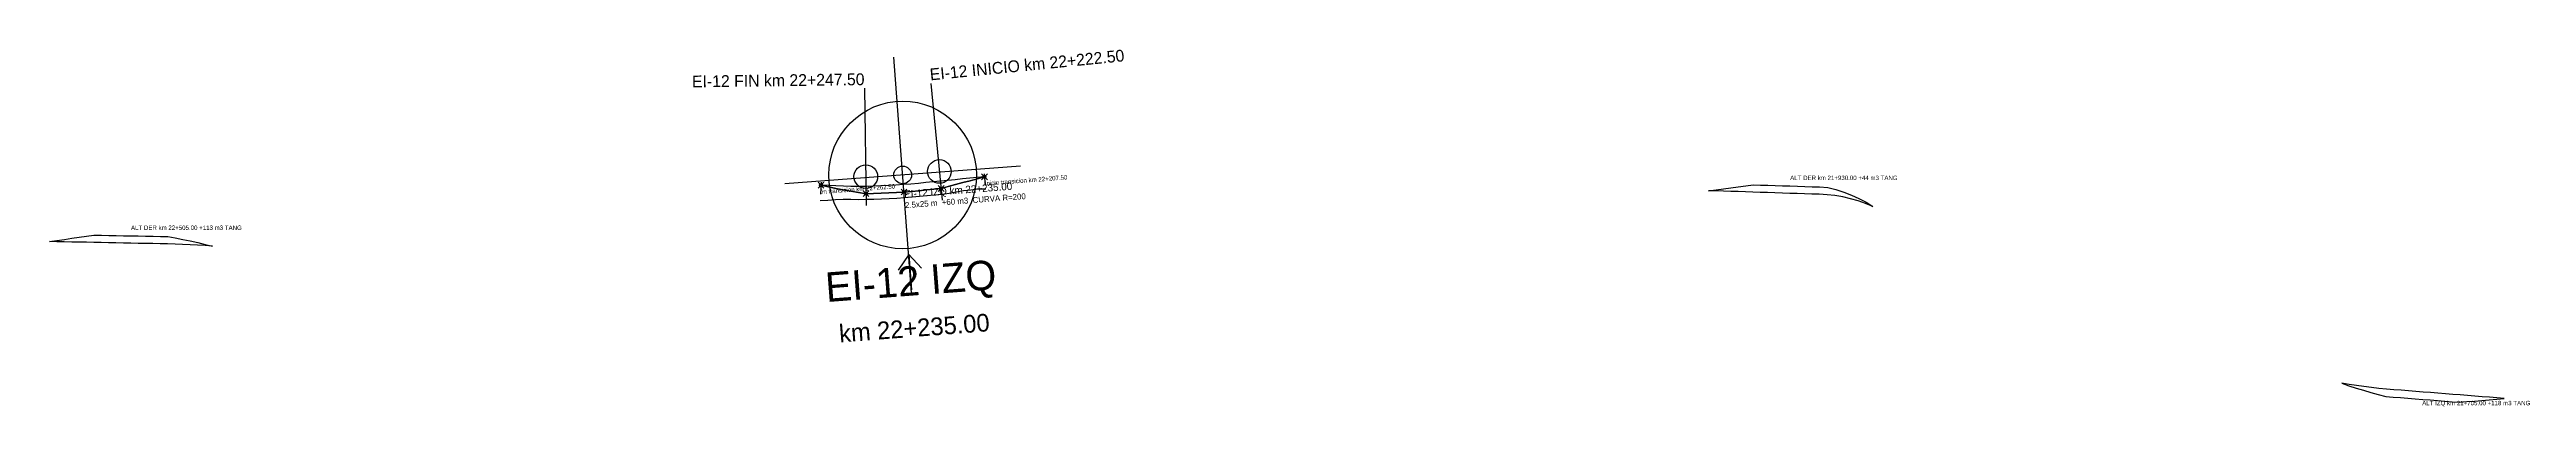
# Model space of a CAD drawing. Extents: x 598026 to 612634, y 9471396 to 9478667.
# Drawn here: x 600889 to 601728, y 9478391 to 9478512 of the extents above; entities that cross this region are included whole.
import ezdxf
from ezdxf.enums import TextEntityAlignment as Align

# ---------------------------------------------------------------- set-up
doc = ezdxf.new("R2010")
doc.units = 0
doc.header["$PDMODE"] = 35
doc.header["$PDSIZE"] = 1
for name, color, linetype in [('ENSANCHE_ALTERNATIVAS', 8, 'CONTINUOUS'), ('ENSANCHE_IZQ', 1, 'CONTINUOUS'), ('ENSANCHE_IZQ_BORDE_3D', 1, 'CONTINUOUS'), ('ENSANCHE_IZQ_MARCA', 1, 'CONTINUOUS'), ('ENSANCHE_IZQ_PUNTOS', 1, 'CONTINUOUS'), ('ENSANCHE_IZQ_TALUD', 1, 'CONTINUOUS'), ('ENSANCHE_IZQ_TEXTO', 1, 'CONTINUOUS')]:
    doc.layers.add(name, color=color, linetype=linetype)

msp = doc.modelspace()

# ---------------------------------------------------------------- linework, layer by layer
at = {"layer": 'ENSANCHE_ALTERNATIVAS'}
for points in [[(601506.8168, 9478458.3402), (601504.3333, 9478459.3554), (601501.7973, 9478460.2312), (601499.2166, 9478460.9649), (601496.5991, 9478461.5541), (601493.9529, 9478461.997), (601491.2862, 9478462.2923), (601488.6268, 9478462.4393), (601486.1281, 9478462.5215), (601483.6295, 9478462.6037), (601481.1308, 9478462.6859), (601478.6322, 9478462.768), (601476.1335, 9478462.8502), (601473.6349, 9478462.9324), (601471.1362, 9478463.0146), (601468.6376, 9478463.0968), (601466.1389, 9478463.1789), (601463.6403, 9478463.2611), (601461.1416, 9478463.3433), (601458.643, 9478463.4255), (601456.1443, 9478463.5076), (601453.6457, 9478463.5898), (601451.147, 9478463.672), (601451.147, 9478463.672), (601453.6594, 9478464.0063), (601456.1717, 9478464.3405), (601458.6841, 9478464.6748), (601461.1964, 9478465.0091), (601463.7088, 9478465.3433), (601466.2211, 9478465.6776), (601468.7198, 9478465.5954), (601471.2184, 9478465.5132), (601473.7171, 9478465.4311), (601476.2157, 9478465.3489), (601478.7144, 9478465.2667), (601481.213, 9478465.1845), (601483.7117, 9478465.1023), (601486.2103, 9478465.0202), (601488.709, 9478464.938), (601491.4923, 9478464.7838), (601494.2397, 9478464.0605), (601496.9198, 9478463.1896), (601499.5248, 9478462.1763), (601502.0474, 9478461.0262), (601504.4802, 9478459.7454), (601506.8168, 9478458.3402)], [(600944.5242, 9478444.8558), (600941.9913, 9478445.0616), (600939.456, 9478445.2358), (600936.9188, 9478445.3782), (600934.38, 9478445.489), (600931.84, 9478445.5679), (600929.3256, 9478445.6211), (600926.8261, 9478445.6718), (600924.3266, 9478445.7226), (600921.8271, 9478445.7733), (600919.3276, 9478445.8241), (600916.8282, 9478445.8749), (600914.3287, 9478445.9256), (600911.8292, 9478445.9764), (600909.3297, 9478446.0271), (600906.8302, 9478446.0779), (600904.3307, 9478446.1286), (600901.8313, 9478446.1794), (600899.3318, 9478446.2302), (600896.8323, 9478446.2809), (600894.3328, 9478446.3317), (600891.8333, 9478446.3824), (600889.3338, 9478446.4332), (600889.3338, 9478446.4332), (600891.8418, 9478446.799), (600894.3497, 9478447.1648), (600896.8577, 9478447.5307), (600899.3656, 9478447.8965), (600901.8735, 9478448.2623), (600904.3815, 9478448.6281), (600906.881, 9478448.5774), (600909.3805, 9478448.5266), (600911.8799, 9478448.4759), (600914.3794, 9478448.4251), (600916.8789, 9478448.3743), (600919.3784, 9478448.3236), (600921.8779, 9478448.2728), (600924.3774, 9478448.2221), (600926.8769, 9478448.1713), (600929.3763, 9478448.1206), (600931.8917, 9478447.6506), (600934.4422, 9478447.1545), (600936.9811, 9478446.6267), (600939.5079, 9478446.0675), (600942.0224, 9478445.4772), (600944.5242, 9478444.8558)], [(601720.5757, 9478393.285), (601718.0834, 9478393.4818), (601715.5912, 9478393.6786), (601713.0989, 9478393.8754), (601710.6067, 9478394.0722), (601708.1145, 9478394.269), (601705.6222, 9478394.4658), (601703.13, 9478394.6626), (601700.6377, 9478394.8594), (601698.1455, 9478395.0562), (601695.6533, 9478395.253), (601693.161, 9478395.4498), (601690.6688, 9478395.6466), (601688.1765, 9478395.8434), (601685.6843, 9478396.0402), (601683.192, 9478396.237), (601680.6604, 9478396.4524), (601678.1313, 9478396.6996), (601675.6054, 9478396.9783), (601673.0831, 9478397.2886), (601670.565, 9478397.6304), (601668.0513, 9478398.0036), (601665.5425, 9478398.4082), (601665.5425, 9478398.4082), (601667.9875, 9478397.5918), (601670.4478, 9478396.8053), (601672.9228, 9478396.0489), (601675.4122, 9478395.3229), (601677.9157, 9478394.6274), (601680.4329, 9478393.9628), (601682.9952, 9478393.7447), (601685.4875, 9478393.5479), (601687.9797, 9478393.3511), (601690.472, 9478393.1543), (601692.9642, 9478392.9575), (601695.4565, 9478392.7607), (601697.9487, 9478392.5639), (601700.4409, 9478392.3671), (601702.9332, 9478392.1703), (601705.4254, 9478391.9735), (601707.9505, 9478392.1921), (601710.4755, 9478392.4107), (601713.0005, 9478392.6292), (601715.5256, 9478392.8478), (601718.0506, 9478393.0664), (601720.5757, 9478393.285)]]:
    msp.add_lwpolyline(points, close=True, dxfattribs=at)
at = {"layer": 'ENSANCHE_IZQ'}
msp.add_lwpolyline([(601205.9308, 9478468.3732), (601203.443, 9478468.1269), (601200.9551, 9478467.8807), (601198.4673, 9478467.6345), (601195.9794, 9478467.3883), (601193.4916, 9478467.1421), (601191.0037, 9478466.8959), (601188.5159, 9478466.6496), (601186.028, 9478466.4034), (601183.5402, 9478466.1572), (601181.0174, 9478465.9184), (601178.4847, 9478465.7101), (601175.9497, 9478465.5334), (601173.4126, 9478465.3884), (601170.8739, 9478465.2752), (601168.3339, 9478465.1937), (601165.7932, 9478465.1439), (601163.252, 9478465.1259), (601160.7108, 9478465.1397), (601158.17, 9478465.1853), (601155.6299, 9478465.2626), (601153.091, 9478465.3716), (601150.5768, 9478465.506), (601150.5768, 9478465.506), (601153.0706, 9478464.9555), (601155.5994, 9478464.4298), (601158.1398, 9478463.9356), (601160.6914, 9478463.4732), (601163.2537, 9478463.0426), (601165.8265, 9478462.6442), (601168.3985, 9478462.6945), (601170.9697, 9478462.777), (601173.5396, 9478462.8917), (601176.1079, 9478463.0384), (601178.6741, 9478463.2172), (601181.238, 9478463.4282), (601183.7864, 9478463.6694), (601186.2743, 9478463.9156), (601188.7621, 9478464.1618), (601191.2499, 9478464.408), (601193.6968, 9478465.0689), (601196.1436, 9478465.7297), (601198.5904, 9478466.3906), (601201.0372, 9478467.0514), (601203.484, 9478467.7123), (601205.9308, 9478468.3732)], close=True, dxfattribs=at)
at = {"layer": 'ENSANCHE_IZQ_BORDE_3D'}
msp.add_polyline3d([(601205.9308, 9478468.3732, 404.9263), (601203.484, 9478467.7123, 404.8415), (601201.0372, 9478467.0514, 404.763), (601198.5904, 9478466.3906, 404.691), (601196.1436, 9478465.7297, 404.6254), (601193.6968, 9478465.0689, 404.5661), (601191.2499, 9478464.408, 404.5133), (601188.7621, 9478464.1618, 404.4752), (601186.2743, 9478463.9156, 404.4435), (601183.7864, 9478463.6694, 404.4181), (601181.238, 9478463.4282, 404.3992), (601178.6741, 9478463.2172, 404.3867), (601176.1079, 9478463.0384, 404.3805), (601173.5396, 9478462.8917, 404.3808), (601170.9697, 9478462.777, 404.3874), (601168.3985, 9478462.6945, 404.4005), (601165.8265, 9478462.6442, 404.4199), (601163.2537, 9478463.0426, 404.4541), (601160.6914, 9478463.4732, 404.4947), (601158.1398, 9478463.9356, 404.5416), (601155.5994, 9478464.4298, 404.595), (601153.0706, 9478464.9555, 404.6546), (601150.5768, 9478465.506, 404.7163)], dxfattribs=at)
at = {"layer": 'ENSANCHE_IZQ_MARCA'}
for p, q in [((601181.2649, 9478429.1155), (601175.2046, 9478508.8856)), ((601165.3494, 9478498.441), (601165.8798, 9478458.6445)), ((601187.7241, 9478500.034), (601191.6439, 9478460.4275)), ((601218.1198, 9478472.0308), (601138.3497, 9478465.9704)), ((601150.6314, 9478466.5045), (601150.4132, 9478462.5105)), ((601205.8323, 9478469.3683), (601206.2263, 9478465.3877)), ((601180.2801, 9478442.0782), (601176.6704, 9478436.7895)), ((601180.2801, 9478442.0782), (601181.1892, 9478430.1126)), ((601180.2801, 9478442.0782), (601184.6474, 9478437.3955))]:
    msp.add_line(p, q, dxfattribs=at)
for centre, radius in [((601178.2348, 9478469.0006), 25), ((601165.7492, 9478468.4436), 4), ((601190.6787, 9478470.1798), 4), ((601178.2348, 9478469.0006), 3)]:
    msp.add_circle(centre, radius, dxfattribs=at)
at = {"layer": 'ENSANCHE_IZQ_PUNTOS'}
for p in [(601150.5768, 9478465.506, 404.7163), (601178.6741, 9478463.2172, 404.3867), (601191.2499, 9478464.408, 404.5133), (601205.9308, 9478468.3732, 404.9263), (601165.8265, 9478462.6442, 404.4199)]:
    msp.add_point(p, dxfattribs=at)
at = {"layer": 'ENSANCHE_IZQ_TALUD'}
msp.add_lwpolyline([(601206.3494, 9478464.1438), (601203.8369, 9478464.1464), (601201.3491, 9478463.9002), (601198.8612, 9478463.6539), (601196.398, 9478463.1589), (601193.9348, 9478462.6639), (601191.4469, 9478462.4177), (601188.9591, 9478462.1715), (601186.4712, 9478461.9253), (601183.9834, 9478461.6791), (601181.4144, 9478461.4359), (601178.8256, 9478461.223), (601176.2344, 9478461.0424), (601173.6412, 9478460.8942), (601171.0463, 9478460.7785), (601168.4501, 9478460.6952), (601165.8532, 9478460.6443), (601163.2557, 9478460.626), (601160.6583, 9478460.64), (601158.0612, 9478460.6866), (601155.4558, 9478460.5158), (601152.8453, 9478460.3777), (601150.2905, 9478460.2638)], dxfattribs=at)

# ---------------------------------------------------------------- texts
at = {"layer": 'ENSANCHE_ALTERNATIVAS'}
for s, p in [('ALT DER km 21+930.00 +44 m3 TANG', (601478.7801, 9478467.2656)), ('ALT DER km 22+505.00 +113 m3 TANG', (600916.9195, 9478450.3739)), ('ALT IZQ km 21+705.00 +118 m3 TANG', (601692.8068, 9478390.9637))]:
    msp.add_text(s, height=1.5, dxfattribs=at).set_placement(p)
at = {"layer": 'ENSANCHE_IZQ_MARCA'}
msp.add_text('EI-12 INICIO km 22+222.50', height=4, rotation=5.652, dxfattribs=at).set_placement((601187.6256, 9478501.0291))
msp.add_text('EI-12 FIN km 22+247.50', height=4, rotation=0.7636, dxfattribs=at).set_placement((601165.3361, 9478499.4409), align=Align.RIGHT)
for s, height, p in [('EI-12 IZQ', 10, (601181.3407, 9478428.1184)), ('km 22+235.00', 6, (601182.4013, 9478414.1586))]:
    msp.add_text(s, height=height, rotation=4.3446, dxfattribs=at).set_placement(p, align=Align.CENTER)
at = {"layer": 'ENSANCHE_IZQ_TEXTO'}
for s, height, p in [('fin transicion km 22+262.50', 1.5, (601150.4132, 9478462.5105)), ('EI-12 IZQ km 22+235.00', 2.5, (601178.8256, 9478461.223)), ('inicio transicion km 22+207.50', 1.5, (601206.2263, 9478465.3877)), ('2.5x25 m  +60 m3  CURVA R=200', 2, (601179.0908, 9478457.733))]:
    msp.add_text(s, height=height, rotation=4.3446, dxfattribs=at).set_placement(p)

doc.saveas('drawing.dxf')
